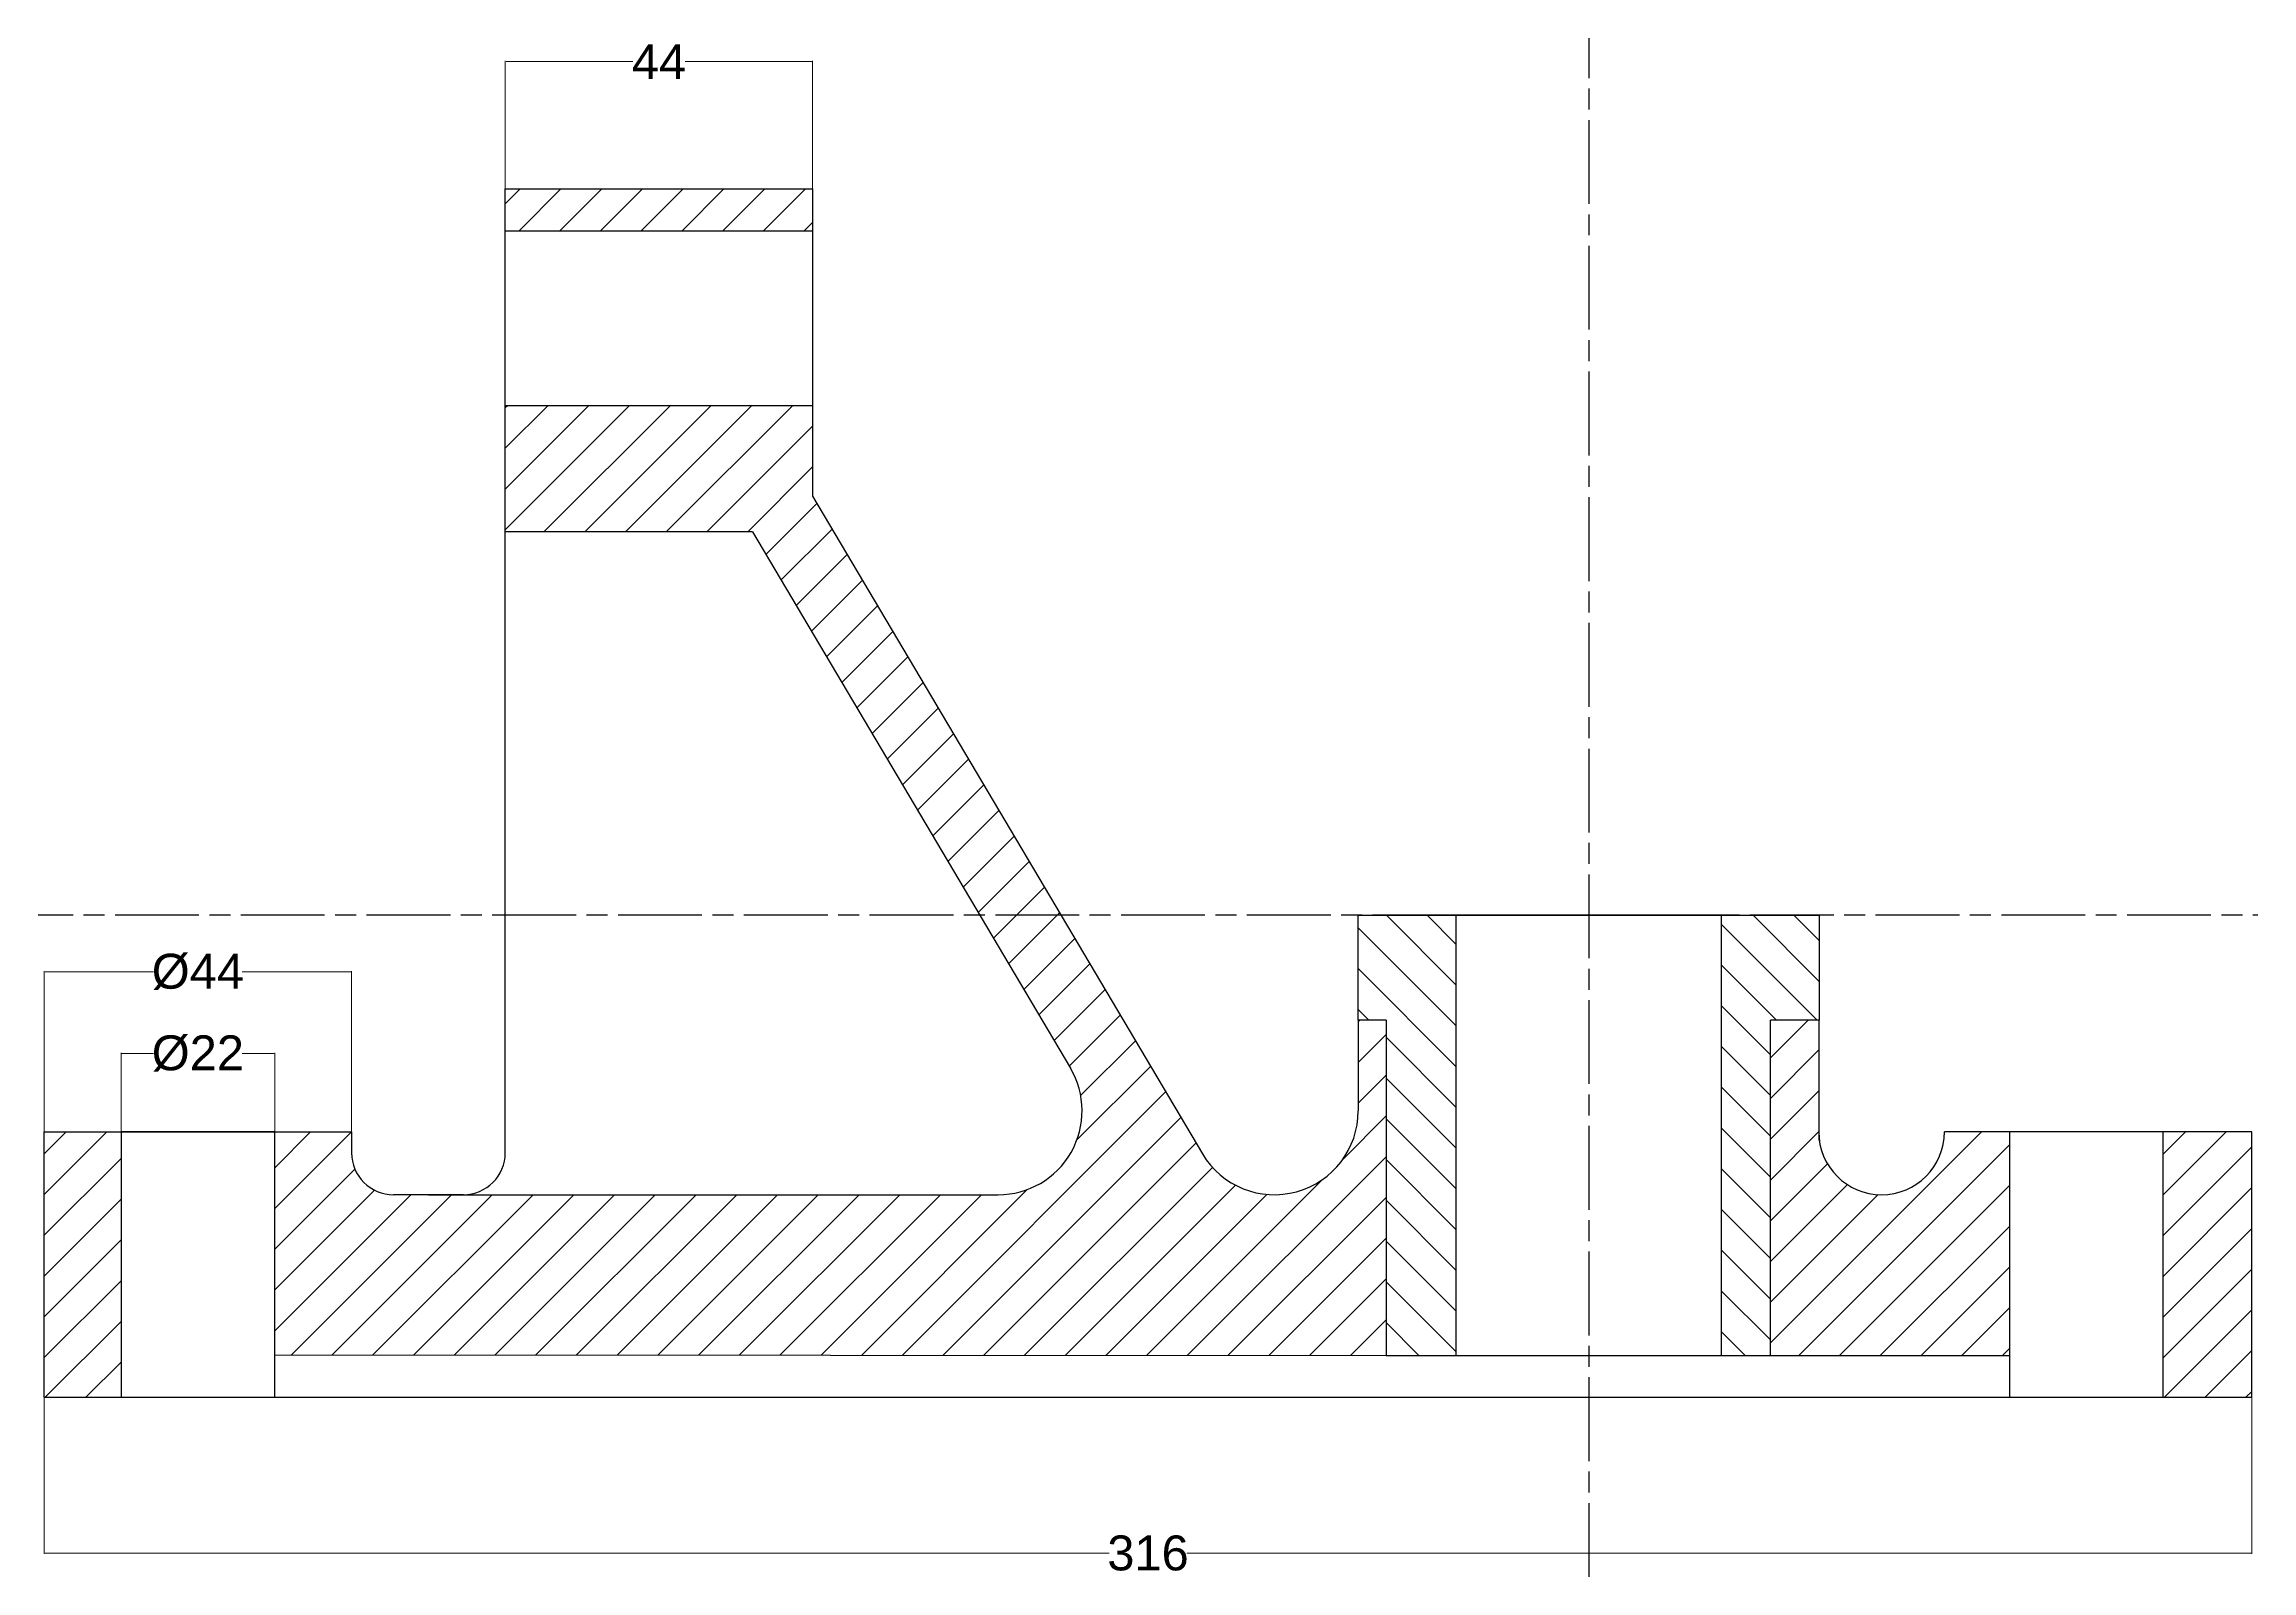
# Model space of a CAD drawing. Header units: inches. Extents: x 1054 to 2484, y -362 to 676.
# Drawn here: x 1354.6 to 1670.6, y 276.3 to 494.9 of the extents above; entities that cross this region are included whole.
import ezdxf

# ---------------------------------------------------------------- set-up
doc = ezdxf.new("R2010")
doc.units = ezdxf.units.IN
doc.header["$MEASUREMENT"] = 0
doc.linetypes.add('AM_ISO08W050', pattern=[18, 12, -1.5, 3, -1.5])
doc.layers.add('AM_5', color=3, linetype='Continuous', lineweight=15)
doc.styles.get("Standard").update_dxf_attribs({"font": 'arial.ttf'})
doc.dimstyles.new('AM_ANSI$0', dxfattribs={"dimtxt": 0.12, "dimasz": 0.12, "dimexe": 0.1, "dimexo": 0.05, "dimgap": 0.06, "dimtad": 0, "dimtih": 1, "dimtoh": 1, "dimdec": 4, "dimzin": 7, "dimdsep": 46, "dimtxsty": 'Standard', "dimcen": 0, "dimclrd": 256, "dimclre": 256, "dimclrt": 2, "dimadec": 0, "dimazin": 2, "dimtp": 0.1, "dimtm": 0.1, "dimtfac": 0.71, "dimtdec": 4, "dimtofl": 0, "dimtmove": 0, "dimatfit": 3, "dimfxl": 1, "dimtolj": 1, "dimtzin": 7, "dimlwd": -1, "dimlwe": -1, "dimarcsym": 1})

# ---------------------------------------------------------------- blocks, each defined once
blk = doc.blocks.new('*D12')
at = {"layer": 'AM_5', "linetype": 'ByBlock', "transparency": 16777216}
for p, q in [((1354.61, 301.15), (1354.61, 278.78)), ((1670.61, 301.15), (1670.61, 278.78)), ((1354.73, 278.88), (1507.03, 278.88)), ((1670.49, 278.88), (1518.19, 278.88))]:
    blk.add_line(p, q, dxfattribs=at)
at = {"layer": 'AM_5', "transparency": 16777216}
for points in [[(1354.73, 278.9), (1354.73, 278.86), (1354.61, 278.88)], [(1670.49, 278.9), (1670.49, 278.86), (1670.61, 278.88)]]:
    blk.add_solid(points, dxfattribs=at)
at = {"layer": 'Defpoints', "color": 0, "transparency": 16777216}
for p in [(1354.61, 301.2), (1670.61, 301.2), (1670.61, 278.88)]:
    blk.add_point(p, dxfattribs=at)
at = {"layer": 'AM_5', "color": 2, "transparency": 16777216, "insert": (1512.61, 278.88), "char_height": 0.12, "attachment_point": 5}
blk.add_mtext('\\A1;{\\H5;316}', dxfattribs=at)
blk = doc.blocks.new('*D13')
at = {"layer": 'AM_5', "linetype": 'ByBlock', "transparency": 16777216}
for p, q in [((1365.61, 339.25), (1365.61, 350.52)), ((1365.73, 350.42), (1370.27, 350.42)), ((1387.49, 350.42), (1382.94, 350.42)), ((1387.61, 339.25), (1387.61, 350.52))]:
    blk.add_line(p, q, dxfattribs=at)
at = {"layer": 'AM_5', "transparency": 16777216}
for points in [[(1365.73, 350.44), (1365.73, 350.4), (1365.61, 350.42)], [(1387.49, 350.44), (1387.49, 350.4), (1387.61, 350.42)]]:
    blk.add_solid(points, dxfattribs=at)
at = {"layer": 'Defpoints', "color": 0, "transparency": 16777216}
for p in [(1365.61, 350.42), (1365.61, 339.2), (1387.61, 339.2)]:
    blk.add_point(p, dxfattribs=at)
at = {"layer": 'AM_5', "color": 2, "transparency": 16777216, "insert": (1376.61, 350.42), "char_height": 0.12, "attachment_point": 5}
blk.add_mtext('\\A1;{\\H5;%%C22}', dxfattribs=at)
blk = doc.blocks.new('*D14')
at = {"layer": 'AM_5', "linetype": 'ByBlock', "transparency": 16777216}
for p, q in [((1354.61, 339.25), (1354.61, 362.2)), ((1354.73, 362.1), (1370.26, 362.1)), ((1398.49, 362.1), (1382.96, 362.1)), ((1398.61, 339.25), (1398.61, 362.2))]:
    blk.add_line(p, q, dxfattribs=at)
at = {"layer": 'AM_5', "transparency": 16777216}
for points in [[(1354.73, 362.12), (1354.73, 362.08), (1354.61, 362.1)], [(1398.49, 362.12), (1398.49, 362.08), (1398.61, 362.1)]]:
    blk.add_solid(points, dxfattribs=at)
at = {"layer": 'Defpoints', "color": 0, "transparency": 16777216}
for p in [(1398.61, 362.1), (1354.61, 339.2), (1398.61, 339.2)]:
    blk.add_point(p, dxfattribs=at)
at = {"layer": 'AM_5', "color": 2, "transparency": 16777216, "insert": (1376.61, 362.1), "char_height": 0.12, "attachment_point": 5}
blk.add_mtext('\\A1;{\\H5;%%C44}', dxfattribs=at)
blk = doc.blocks.new('*D15')
at = {"layer": 'AM_5', "linetype": 'ByBlock', "transparency": 16777216}
for p, q in [((1420.61, 474.25), (1420.61, 492.52)), ((1420.73, 492.42), (1438.88, 492.42)), ((1464.49, 492.42), (1446.34, 492.42)), ((1464.61, 474.25), (1464.61, 492.52))]:
    blk.add_line(p, q, dxfattribs=at)
at = {"layer": 'AM_5', "transparency": 16777216}
for points in [[(1420.73, 492.44), (1420.73, 492.4), (1420.61, 492.42)], [(1464.49, 492.44), (1464.49, 492.4), (1464.61, 492.42)]]:
    blk.add_solid(points, dxfattribs=at)
at = {"layer": 'Defpoints', "color": 0, "transparency": 16777216}
for p in [(1464.61, 492.42), (1420.61, 474.2), (1464.61, 474.2)]:
    blk.add_point(p, dxfattribs=at)
at = {"layer": 'AM_5', "color": 2, "transparency": 16777216, "insert": (1442.61, 492.42), "char_height": 0.12, "attachment_point": 5}
blk.add_mtext('\\A1;{\\H5;44}', dxfattribs=at)

msp = doc.modelspace()

# ---------------------------------------------------------------- hatches: boundary and pattern name
h = msp.add_hatch()
h.set_pattern_fill('ANSI31', color=256, scale=33)
h.set_pattern_definition([(45, (365.182, 0), (-2.916815, 2.916815), [])])
h.paths.add_polyline_path([(1365.60855, 339.19975), (1354.60855, 339.19975), (1354.60855, 301.19975), (1365.60855, 301.19975)])
h.paths.add_polyline_path([(1546.69898, 355.19975), (1542.69349, 355.19975), (1542.69349, 342.19918, -0.414213562), (1530.69349, 330.19918), (1409.60855, 330.19918), (1404.60855, 330.19918, -0.414213562), (1398.60855, 336.19918), (1398.60855, 339.19975), (1387.60855, 339.19975), (1387.60855, 307.29444), (1546.69898, 307.19975)])
h.paths.add_polyline_path([(1635.9012, 339.19975), (1626.60855, 339.19975, -0.933513852), (1608.69349, 337.96623), (1608.69349, 355.19975), (1601.69898, 355.19975), (1601.69898, 307.19975), (1635.9012, 307.19975)])
h.paths.add_polyline_path([(1670.60855, 339.19975), (1657.9012, 339.19975), (1657.9012, 301.19975), (1670.60855, 301.19975)])
h.paths.add_polyline_path([(1464.60855, 443.19918), (1420.60855, 443.19918), (1420.60855, 425.10196), (1456.00516, 425.10196), (1501.49836, 348.31584, -0.581110716), (1491.17429, 330.19918), (1530.69349, 330.19918, -0.2638808), (1520.39357, 336.04193), (1464.60855, 430.19918)])
h.paths.add_polyline_path([(1464.60855, 474.19918), (1420.60855, 474.19918), (1420.60855, 468.19918), (1464.60855, 468.19918)])
h = msp.add_hatch()
h.set_pattern_fill('ANSI31', color=256, scale=33, angle=90)
h.set_pattern_definition([(135, (365.182, 0), (-2.916815, -2.916815), [])])
h.paths.add_polyline_path([(1542.69349, 370.19975), (1542.69349, 355.19975), (1546.69898, 355.19975), (1546.69898, 307.19975), (1556.69349, 307.19975), (1556.69349, 370.19975)])
h.paths.add_polyline_path([(1608.69349, 370.19975), (1594.69349, 370.19975), (1594.69349, 307.19975), (1601.69898, 307.19975), (1601.69898, 355.19975), (1608.69349, 355.19975)])

# ---------------------------------------------------------------- linework, layer by layer
for p, q in [((1420.60855, 336.19918), (1420.60855, 474.19918)), ((1420.60855, 474.19918), (1464.60855, 474.19918)), ((1464.60855, 474.19918), (1464.60855, 430.19918)), ((1420.60855, 468.19918), (1464.60855, 468.19918)), ((1420.60855, 443.19918), (1464.60855, 443.19918)), ((1464.60855, 430.19918), (1520.39357, 336.04193)), ((1456.00516, 425.10196), (1420.60855, 425.10196)), ((1456.00516, 425.10196), (1501.49836, 348.31584)), ((1542.69349, 355.19975), (1542.69349, 342.19918)), ((1546.69898, 355.19975), (1542.69349, 355.19975)), ((1608.69349, 355.19975), (1601.69898, 355.19975)), ((1608.69349, 337.96623), (1608.69349, 355.19975)), ((1354.60855, 301.19975), (1354.60855, 339.19975)), ((1354.60855, 339.19975), (1398.60855, 339.19975)), ((1398.60855, 339.19975), (1398.60855, 336.19918)), ((1670.60855, 339.19975), (1626.60855, 339.19975)), ((1670.60855, 301.19975), (1670.60855, 339.19975)), ((1414.60855, 330.19918), (1404.60855, 330.19918)), ((1409.60855, 330.19918), (1491.17429, 330.19918)), ((1387.60855, 307.29444), (1546.69898, 307.19975)), ((1546.69898, 307.19975), (1601.69898, 307.19975)), ((1601.69898, 307.19975), (1635.9012, 307.19975)), ((1354.60855, 301.19975), (1670.60855, 301.19975))]:
    msp.add_line(p, q)
at = {"linetype": 'AM_ISO08W050'}
for p, direction in [((1575.69349, 370.19975), (0, -1)), ((1210.51132, 370.19975), (-1, 0))]:
    msp.add_xline(p, direction, dxfattribs=at)
for points in [[(1546.69898, 355.19975), (1542.69349, 355.19975), (1542.69349, 370.19975), (1608.69349, 370.19975), (1608.69349, 355.19975), (1601.69898, 355.19975)], [(1546.69898, 355.19975), (1546.69898, 307.19975), (1601.69898, 307.19975), (1601.69898, 355.19975)]]:
    msp.add_lwpolyline(points)
for points in [[(1594.69349, 370.19975), (1556.69349, 370.19975), (1556.69349, 307.19975), (1594.69349, 307.19975)], [(1387.60855, 339.19975), (1365.60855, 339.19975), (1365.60855, 301.19975), (1387.60855, 301.19975)], [(1657.9012, 339.19975), (1635.9012, 339.19975), (1635.9012, 301.19975), (1657.9012, 301.19975)]]:
    msp.add_lwpolyline(points, close=True)
for centre, radius, start, end in [((1491.17429, 342.19918), 12, 270, 30.6453207), ((1530.69349, 342.19918), 12, 210.8708289, 0), ((1617.60855, 339.19975), 9, 180, 0), ((1404.60855, 336.19918), 6, 180, 270), ((1414.60855, 336.19918), 6, 270, 0)]:
    msp.add_arc(centre, radius, start, end)

# ---------------------------------------------------------------- dimensions: what is measured, and where the dimension line sits
at = {"layer": 'AM_5'}
for base, p1, p2, text, picture, middle in [((1464.60855, 492.42461), (1420.60855, 474.19918), (1464.60855, 474.19918), '{\\H5;44}', '*D15', (1442.60855, 492.42461)), ((1398.60855, 362.09913), (1354.60855, 339.19975), (1398.60855, 339.19975), '{\\H5;%%C44}', '*D14', (1376.60855, 362.09913)), ((1365.60855, 350.42289), (1387.60855, 339.19975), (1365.60855, 339.19975), '{\\H5;%%C22}', '*D13', (1376.60855, 350.42289)), ((1670.60855, 278.88268), (1354.60855, 301.19975), (1670.60855, 301.19975), '{\\H5;316}', '*D12', (1512.60855, 278.88268))]:
    dim = msp.add_linear_dim(base=base, p1=p1, p2=p2, angle=0, text=text, dimstyle='AM_ANSI$0', override={"dimpost": ''}, dxfattribs=at)
    dim.commit()
    dim.dimension.update_dxf_attribs({"geometry": picture, "text_midpoint": middle})

doc.saveas('drawing.dxf')
